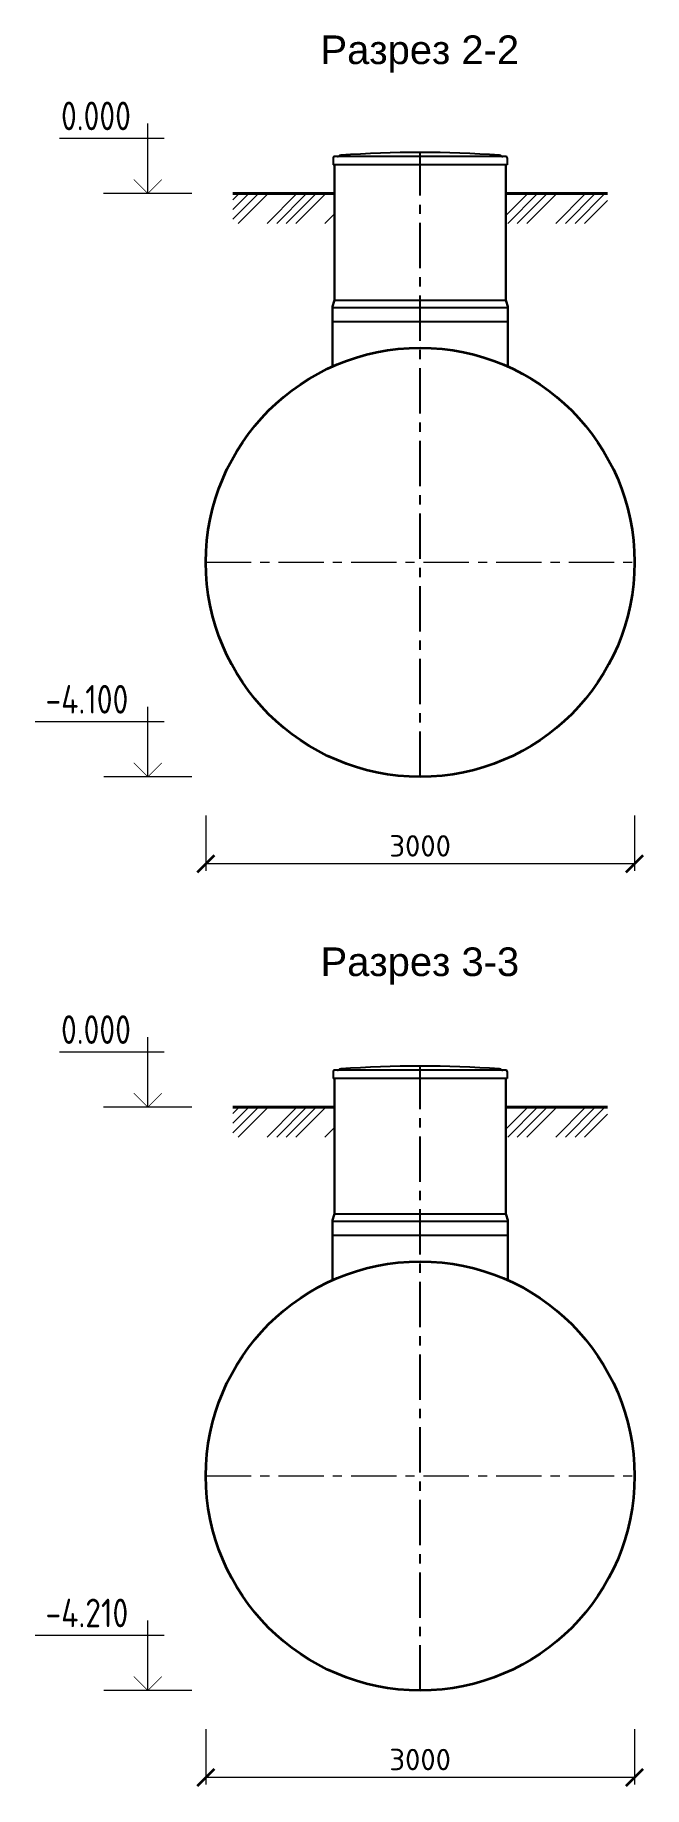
# Model space of a CAD drawing. Header units: millimetres. Extents: x 20530103 to 31271019, y 32092698 to 33532929.
# Drawn here: x 26760789 to 26765051, y 33095549 to 33107798 of the extents above; entities that cross this region are included whole.
import ezdxf

# ---------------------------------------------------------------- set-up
doc = ezdxf.new("R2010")
doc.units = ezdxf.units.MM
doc.linetypes.add('осевая', pattern=[50.8, 31.75, -6.35, 6.35, -6.35])
doc.layers.add('Системный слой', color=7, linetype='Continuous')
doc.layers.add('эколайн', color=7, linetype='Continuous', lineweight=30)
doc.styles.add('ARTEM Arial', font='simplex.shx')
doc.styles.add('GOST 2.304', font='GOST.TTF')
doc.dimstyles.new('ARTEM', dxfattribs={"dimtxt": 70, "dimasz": 50, "dimexe": 35, "dimexo": 15, "dimgap": 10, "dimtad": 1, "dimdec": 0, "dimtxsty": 'ARTEM Arial', "dimcen": 2.5, "dimclrd": 7, "dimclre": 7, "dimclrt": 7, "dimadec": 0, "dimazin": 0, "dimtfac": 1, "dimtdec": 0, "dimtmove": 0, "dimatfit": 3, "dimfxl": 1, "dimlwd": 15, "dimlwe": 15, "dimarcsym": 0})

msp = doc.modelspace()

# ---------------------------------------------------------------- texts
at = {"color": 7, "lineweight": 25, "char_height": 200, "attachment_point": 3, "style": 'GOST 2.304'}
for s, insert in [('{\\fArial|b0|i0|c204|p34;Разрез 2\\fArial|b0|i0|c0|p34;-\\fArial|b0|i0|c204|p34;2}', (26764176.6112, 33107795.0685)), ('{\\fArial|b0|i0|c204|p34;Разрез 3\\fArial|b0|i0|c0|p34;-\\fArial|b0|i0|c204|p34;3}', (26764176.9787, 33101418.8642))]:
    msp.add_mtext(s, dxfattribs=dict(at, insert=insert))
at = {"lineweight": 20, "char_height": 200, "width": 2065.897914, "attachment_point": 1, "style": 'GOST 2.304'}
for s, insert in [('\\pi768.59;0.000', (26760202.1308, 33107332.3737)), ('\\pi729.31;-4.100', (26760132.5551, 33103253.8221)), ('\\pi768.59;0.000', (26760202.1308, 33100944.428)), ('\\pi729.31;-4.210', (26760132.5551, 33096865.8763))]:
    msp.add_mtext(s, dxfattribs=dict(at, insert=insert))

# ---------------------------------------------------------------- blocks, each defined once
blk = doc.blocks.new('_ArchTick')
at = {"color": 0, "linetype": 'ByBlock', "const_width": 0.15}
blk.add_lwpolyline([(-0.5, -0.5), (0.5, 0.5)], dxfattribs=at)
blk = doc.blocks.new('*D156')
at = {"color": 7, "lineweight": 15, "transparency": 16777216}
for p, q in [((26761984, 33102341), (26761984, 33101954)), ((26764984, 33102341), (26764984, 33101954)), ((26764984, 33102004), (26761984, 33102004))]:
    blk.add_line(p, q, dxfattribs=at)
at = {"color": 7, "lineweight": 15, "transparency": 16777216, "xscale": 120, "yscale": 120, "zscale": 120, "rotation": 180}
blk.add_blockref('_ArchTick', (26761984, 33102004), dxfattribs=at)
at = {"color": 7, "lineweight": 15, "transparency": 16777216, "xscale": 120, "yscale": 120, "zscale": 120}
blk.add_blockref('_ArchTick', (26764984, 33102004), dxfattribs=at)
at = {"color": 7, "lineweight": 20, "transparency": 16777216, "insert": (26763484, 33102129), "char_height": 150, "attachment_point": 5, "style": 'ARTEM Arial'}
blk.add_mtext('3000', dxfattribs=at)
blk = doc.blocks.new('*D157')
at = {"color": 7, "lineweight": 15, "transparency": 16777216}
for p, q in [((26761984, 33095953), (26761984, 33095566)), ((26764984, 33095953), (26764984, 33095566)), ((26764984, 33095616), (26761984, 33095616))]:
    blk.add_line(p, q, dxfattribs=at)
at = {"color": 7, "lineweight": 15, "transparency": 16777216, "xscale": 120, "yscale": 120, "zscale": 120, "rotation": 180}
blk.add_blockref('_ArchTick', (26761984, 33095616), dxfattribs=at)
at = {"color": 7, "lineweight": 15, "transparency": 16777216, "xscale": 120, "yscale": 120, "zscale": 120}
blk.add_blockref('_ArchTick', (26764984, 33095616), dxfattribs=at)
at = {"color": 7, "lineweight": 20, "transparency": 16777216, "insert": (26763484, 33095741), "char_height": 150, "attachment_point": 5, "style": 'ARTEM Arial'}
blk.add_mtext('3000', dxfattribs=at)

# ---------------------------------------------------------------- dimensions: what is measured, and where the dimension line sits
at = {"lineweight": 20}
for base, p1, p2, picture, middle in [((26761984.2571, 33102003.6252), (26764984.2571, 33102355.945), (26761984.2571, 33102355.945), '*D156', (26763484.2571, 33102128.6252)), ((26761984.2571, 33095615.6795), (26764984.2571, 33095967.9993), (26761984.2571, 33095967.9993), '*D157', (26763484.2571, 33095740.6795))]:
    dim = msp.add_linear_dim(base=base, p1=p1, p2=p2, angle=180, dimstyle='ARTEM', override={"dimtxt": 150, "dimasz": 120, "dimexe": 50, "dimgap": 50, "dimblk1": 'ArchTick', "dimblk2": 'ArchTick', "dimsah": 1}, dxfattribs=at)
    dim.commit()
    dim.dimension.update_dxf_attribs({"geometry": picture, "text_midpoint": middle})

# ---------------------------------------------------------------- hatches: boundary and pattern name
at = {"lineweight": 20}
h = msp.add_hatch(dxfattribs=at)
h.set_pattern_fill('ANSI34', color=256, scale=15, style=0)
h.set_pattern_definition([(45, (26532347.03, 33569871.05), (-202.05576, 202.05576), []), (45, (26532414.4, 33569871.05), (-202.05576, 202.05576), []), (45, (26532481.74, 33569871.05), (-202.05576, 202.05576), []), (45, (26532549.1, 33569871.05), (-202.05576, 202.05576), [])])
h.paths.add_polyline_path([(26762883.8895, 33106690.0908), (26762172.7913, 33106690.0908), (26762172.7913, 33106481.4838), (26762883.8895, 33106481.0118)])
h.paths.add_polyline_path([(26764794.9878, 33106690.0908), (26764083.8895, 33106690.0908), (26764083.8895, 33106481.4838), (26764794.9878, 33106481.0118)])
h = msp.add_hatch(dxfattribs=at)
h.set_pattern_fill('ANSI34', color=256, scale=15, style=0)
h.set_pattern_definition([(45, (26532347.03, 33563483.1), (-202.05576, 202.05576), []), (45, (26532414.4, 33563483.1), (-202.05576, 202.05576), []), (45, (26532481.74, 33563483.1), (-202.05576, 202.05576), []), (45, (26532549.1, 33563483.1), (-202.05576, 202.05576), [])])
h.paths.add_polyline_path([(26762883.8895, 33100302.1451), (26762172.7913, 33100302.1451), (26762172.7913, 33100093.5381), (26762883.8895, 33100093.066)])
h.paths.add_polyline_path([(26764794.9878, 33100302.1451), (26764083.8895, 33100302.1451), (26764083.8895, 33100093.5381), (26764794.9878, 33100093.066)])

# ---------------------------------------------------------------- linework, layer by layer
at = {"lineweight": 30}
for p, q in [((26762883.8895, 33106890.0908), (26762883.8895, 33105950.7255)), ((26764083.8895, 33106890.0908), (26764083.8895, 33105950.7255)), ((26762869.8895, 33105887.4854), (26762869.8895, 33105480.2814)), ((26762871.2176, 33105899.9926), (26762882.5615, 33105937.1548)), ((26764096.5615, 33105899.9926), (26764085.2176, 33105937.1548)), ((26764097.8895, 33105887.4854), (26764097.8895, 33105480.2814)), ((26762883.8895, 33100502.1451), (26762883.8895, 33099562.7798)), ((26764083.8895, 33100502.1451), (26764083.8895, 33099562.7798)), ((26762871.2176, 33099512.0468), (26762882.5615, 33099549.2091)), ((26764096.5615, 33099512.0468), (26764085.2176, 33099549.2091)), ((26762869.8895, 33099499.5397), (26762869.8895, 33099092.3356)), ((26764097.8895, 33099499.5397), (26764097.8895, 33099092.3356))]:
    msp.add_line(p, q, dxfattribs=at)
at = {"color": 1, "linetype": 'осевая', "lineweight": 25, "ltscale": 10}
for p, q in [((26763484.2571, 33102611.5392), (26763484.2793, 33106977.1338)), ((26763484.2571, 33096223.5934), (26763484.2793, 33100589.1881))]:
    msp.add_line(p, q, dxfattribs=at)
at = {"lineweight": 40}
for p, q in [((26762172.7913, 33106690.0908), (26762883.8895, 33106690.0908)), ((26764794.9878, 33106690.0908), (26764083.8895, 33106690.0908)), ((26762172.7913, 33100302.1451), (26762883.8895, 33100302.1451)), ((26764794.9878, 33100302.1451), (26764083.8895, 33100302.1451))]:
    msp.add_line(p, q, dxfattribs=at)
at = {"lineweight": 25}
for p, q in [((26762870.2224, 33105893.2396), (26764097.5567, 33105893.2396)), ((26762883.5567, 33105943.9078), (26764084.2224, 33105943.9078)), ((26762869.8895, 33105794.4854), (26764097.8895, 33105794.4854)), ((26762883.5567, 33099555.962), (26764084.2224, 33099555.962)), ((26762869.8895, 33099406.5397), (26764097.8895, 33099406.5397)), ((26762870.2224, 33099505.2939), (26764097.5567, 33099505.2939))]:
    msp.add_line(p, q, dxfattribs=at)
at = {"color": 1, "linetype": 'осевая', "lineweight": 15, "ltscale": 10}
for p, q in [((26761984.2571, 33104111.5392), (26764984.2571, 33104111.5392)), ((26761984.2571, 33097723.5934), (26764984.2571, 33097723.5934))]:
    msp.add_line(p, q, dxfattribs=at)
at = {"lineweight": 35}
for centre in [(26763484.2571, 33104111.5392), (26763484.2571, 33097723.5934)]:
    msp.add_circle(centre, 1500, dxfattribs=at)
at = {"color": 7, "lineweight": 25}
for centre, radius, start, end in [((26762905.8872, 33106963.2906), 14.8378, 270.00090244, 300.58038667), ((26762935.0869, 33106925.537), 33.0566, 102.60850985, 130.91712828), ((26763483.8895, 33098973.7154), 8003.4184, 86.01630263, 93.98369737), ((26764032.6922, 33106925.537), 33.0566, 49.08287172, 77.39149015), ((26764061.8919, 33106963.2906), 14.8378, 239.41961333, 269.99909756), ((26762905.8872, 33100575.3449), 14.8378, 270.00090244, 300.58038667), ((26762935.0869, 33100537.5913), 33.0566, 102.60850985, 130.91712828), ((26763483.8895, 33092585.7697), 8003.4184, 86.01630263, 93.98369737), ((26764032.6922, 33100537.5913), 33.0566, 49.08287172, 77.39149015), ((26764061.8919, 33100575.3449), 14.8378, 239.41961333, 269.99909756)]:
    msp.add_arc(centre, radius, start, end, dxfattribs=at)
at = {"lineweight": 30}
for centre, start, end in [((26762939.8895, 33105886.4218), 168.82142952, 180), ((26762813.8895, 33105950.7255), 348.82142952, 0), ((26764153.8895, 33105950.7255), 180, 191.17857048), ((26764027.8895, 33105886.4218), 0, 11.17857048), ((26762939.8895, 33099498.4761), 168.82142952, 180), ((26762813.8895, 33099562.7798), 348.82142952, 0), ((26764153.8895, 33099562.7798), 180, 191.17857048), ((26764027.8895, 33099498.4761), 0, 11.17857048)]:
    msp.add_arc(centre, 70, start, end, dxfattribs=at)
at = {"layer": 'Системный слой', "color": 7, "lineweight": 25}
for p, q in [((26762874.542, 33106939.5501), (26762874.542, 33106890.0908)), ((26764093.2371, 33106890.0908), (26762874.542, 33106890.0908)), ((26764084.3344, 33106948.4528), (26762883.4447, 33106948.4528)), ((26764093.2371, 33106939.5501), (26764093.2371, 33106890.0908)), ((26762874.542, 33100551.6044), (26762874.542, 33100502.1451)), ((26764093.2371, 33100502.1451), (26762874.542, 33100502.1451)), ((26764084.3344, 33100560.5071), (26762883.4447, 33100560.5071)), ((26764093.2371, 33100551.6044), (26764093.2371, 33100502.1451))]:
    msp.add_line(p, q, dxfattribs=at)
for centre, start, end in [((26762883.4447, 33106939.5501), 90, 180), ((26764084.3344, 33106939.5501), 0, 90), ((26762883.4447, 33100551.6044), 90, 180), ((26764084.3344, 33100551.6044), 0, 90)]:
    msp.add_arc(centre, 8.9027, start, end, dxfattribs=at)
at = {"layer": 'эколайн', "lineweight": 13, "ltscale": 200}
for p, q in [((26761577.3011, 33107073.8967), (26761577.3011, 33107178.5734)), ((26761577.3011, 33107073.8967), (26760960.4261, 33107073.8967)), ((26761691.6475, 33107073.8967), (26761577.3011, 33107073.8967)), ((26761577.3011, 33106690.0908), (26761577.3011, 33107073.8967)), ((26761885.7386, 33106690.0908), (26761268.8636, 33106690.0908)), ((26761577.6686, 33102995.345), (26761577.6686, 33103100.0217)), ((26761577.6686, 33102995.345), (26760788.5142, 33102995.345)), ((26761692.015, 33102995.345), (26761577.6686, 33102995.345)), ((26761577.6686, 33102611.5392), (26761577.6686, 33102995.345)), ((26761886.1061, 33102611.5392), (26761269.2311, 33102611.5392)), ((26761577.3011, 33100685.9509), (26761577.3011, 33100790.6277)), ((26761577.3011, 33100685.9509), (26760960.4261, 33100685.9509)), ((26761691.6475, 33100685.9509), (26761577.3011, 33100685.9509)), ((26761577.3011, 33100302.1451), (26761577.3011, 33100685.9509)), ((26761885.7386, 33100302.1451), (26761268.8636, 33100302.1451)), ((26761577.6686, 33096607.3993), (26761577.6686, 33096712.076)), ((26761577.6686, 33096607.3993), (26760788.5142, 33096607.3993)), ((26761692.015, 33096607.3993), (26761577.6686, 33096607.3993)), ((26761577.6686, 33096223.5934), (26761577.6686, 33096607.3993)), ((26761886.1061, 33096223.5934), (26761269.2311, 33096223.5934))]:
    msp.add_line(p, q, dxfattribs=at)
at = {"layer": 'эколайн', "linetype": 'Continuous', "lineweight": 35, "ltscale": 200, "const_width": 5}
for points in [[(26761479.0689, 33106788.323), (26761577.3011, 33106690.0908), (26761675.5333, 33106788.323)], [(26761479.4364, 33102709.7714), (26761577.6686, 33102611.5392), (26761675.9008, 33102709.7714)], [(26761479.0689, 33100400.3773), (26761577.3011, 33100302.1451), (26761675.5333, 33100400.3773)], [(26761479.4364, 33096321.8256), (26761577.6686, 33096223.5934), (26761675.9008, 33096321.8256)]]:
    msp.add_lwpolyline(points, dxfattribs=at)

msp.set_redraw_order([(e.dxf.handle, doc.entitydb.next_handle()) for e in msp.query("TEXT MTEXT ATTDEF DIMENSION ARC_DIMENSION")])  # texts and dimensions are drawn at this point

doc.saveas('drawing.dxf')
